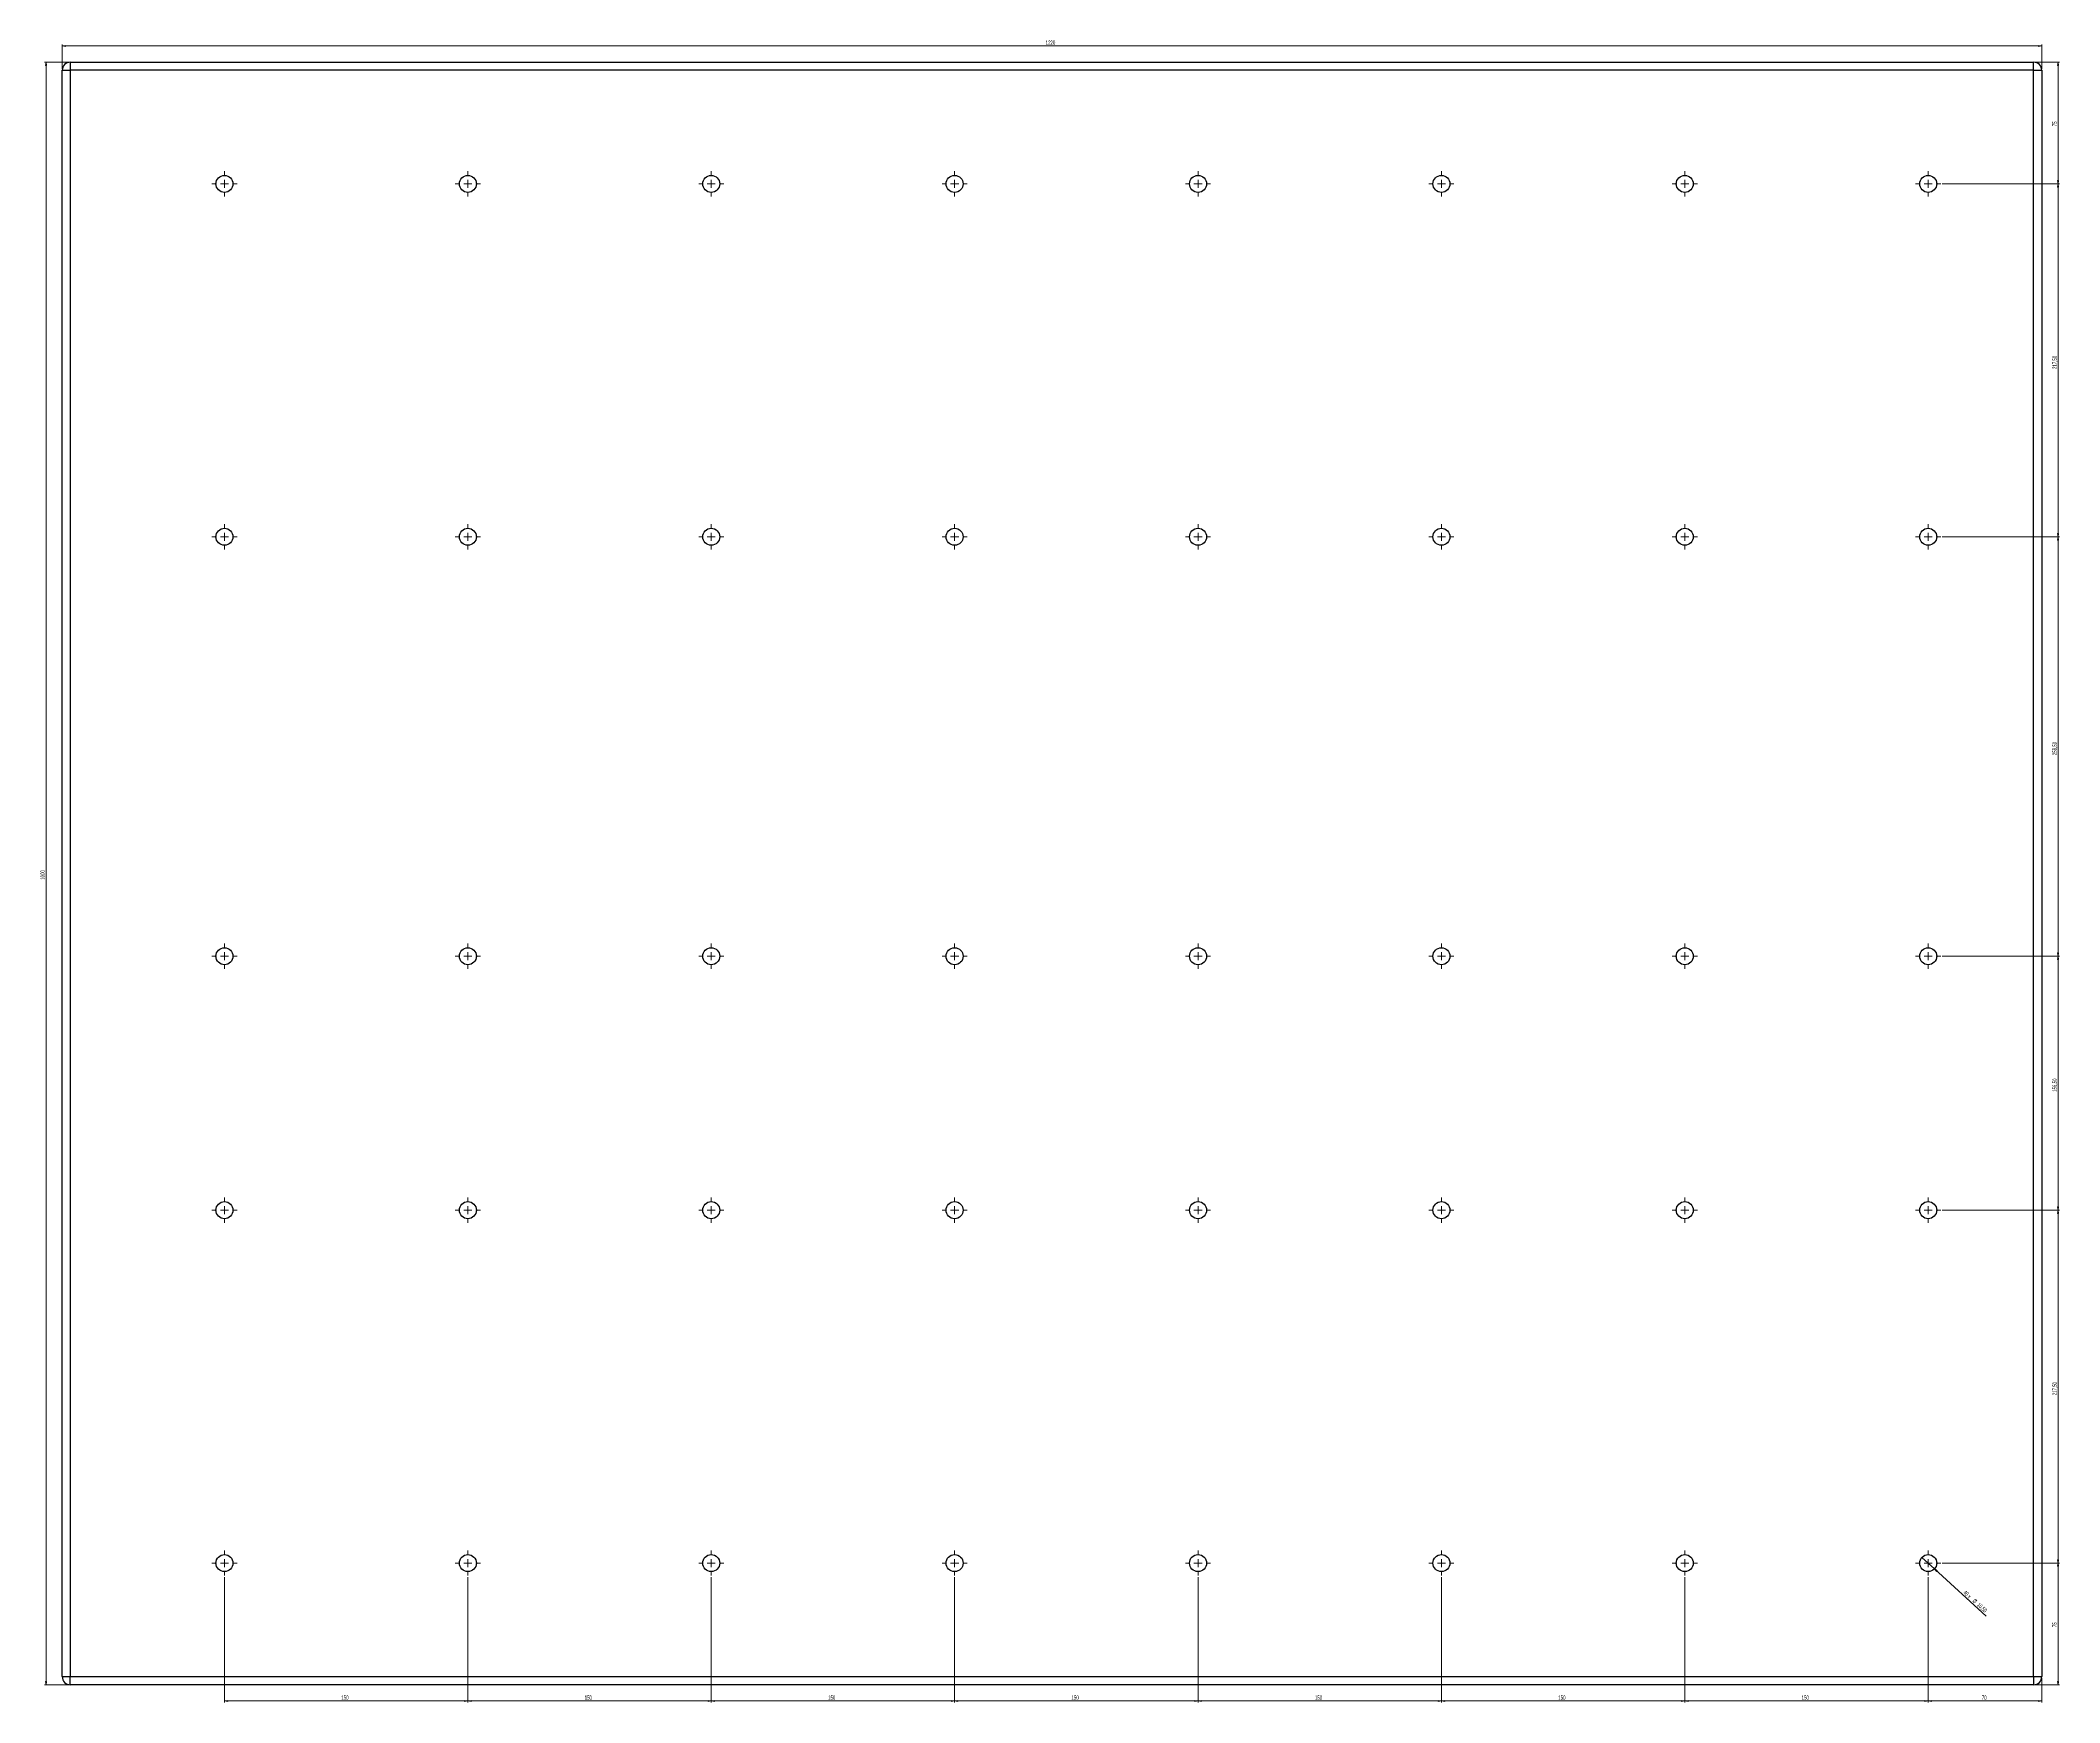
# Model space of a CAD drawing. Header units: millimetres. Extents: x -1507 to -262, y -402 to 623.
import ezdxf

# ---------------------------------------------------------------- set-up
doc = ezdxf.new("R2010")
doc.units = ezdxf.units.MM
doc.styles.add('SLDTEXTSTYLE0', font='TXT', dxfattribs={"width": 0.605})
doc.dimstyles.new('SLDDIMSTYLE0', dxfattribs={"dimtxt": 2.568319, "dimasz": 2, "dimexe": 0, "dimexo": 0.0625, "dimgap": 0.64208, "dimtad": 1, "dimrnd": 1e-09, "dimzin": 12, "dimdsep": 46, "dimtxsty": 'SLDTEXTSTYLE0', "dimblk1": 'CLOSED', "dimblk2": 'CLOSED', "dimsah": 1, "dimcen": 0.09, "dimadec": 0, "dimazin": 3, "dimtfac": 1, "dimtofl": 0, "dimtmove": 0, "dimatfit": 3, "dimldrblk": 'CLOSED', "dimfxl": 1, "dimfrac": 2, "dimtolj": 1, "dimtzin": 12, "dimarcsym": 0})
doc.dimstyles.new('SLDDIMSTYLE1', dxfattribs={"dimtxt": 2.568319, "dimasz": 2, "dimexe": 0, "dimexo": 0.0625, "dimgap": 0.64208, "dimtad": 1, "dimrnd": 1e-09, "dimzin": 12, "dimdsep": 46, "dimtxsty": 'SLDTEXTSTYLE0', "dimblk1": 'NONE', "dimblk2": 'CLOSED', "dimsah": 1, "dimcen": 0, "dimadec": 0, "dimazin": 3, "dimtfac": 1, "dimtmove": 0, "dimatfit": 3, "dimldrblk": 'NONE', "dimfxl": 1, "dimfrac": 2, "dimtolj": 1, "dimtzin": 12, "dimarcsym": 0})

# ---------------------------------------------------------------- blocks, each defined once
blk = doc.blocks.new('_Closed')
at = {"color": 0, "linetype": 'ByBlock', "lineweight": -2}
for p, q in [((-1, 0.166667), (0, 0)), ((-1, 0.166667), (-1, -0.166667)), ((0, 0), (-1, -0.166667)), ((0, 0), (-1, 0))]:
    blk.add_line(p, q, dxfattribs=at)
blk = doc.blocks.new('_D')
at = {"color": 7, "linetype": 'Continuous', "lineweight": 0}
for p, q in [((-334.4, -315.8), (-262.1, -315.8)), ((-263.1, -315.8), (-263.1, -390.8)), ((-277.1, -390.8), (-262.1, -390.8))]:
    blk.add_line(p, q, dxfattribs=at)
at = {"color": 7, "linetype": 'Continuous', "lineweight": 18, "xscale": 2, "yscale": 2}
for p, rotation in [((-263.1, -315.8, 25), 90), ((-263.1, -390.8, 25), 270)]:
    blk.add_blockref('_Closed', p, dxfattribs=dict(at, rotation=rotation))
at = {"color": 7, "linetype": 'Continuous', "lineweight": 18, "insert": (-266.5, -355.3), "char_height": 2.65, "attachment_point": 1, "rotation": 90, "style": 'SLDTEXTSTYLE0'}
blk.add_mtext('75', dxfattribs=at)
blk = doc.blocks.new('_D_1')
at = {"color": 7, "linetype": 'Continuous', "lineweight": 0}
for p, q in [((-334.4, -98.3), (-262.1, -98.3)), ((-263.1, -315.8), (-263.1, -98.3)), ((-334.4, -315.8), (-262.1, -315.8))]:
    blk.add_line(p, q, dxfattribs=at)
at = {"color": 7, "linetype": 'Continuous', "lineweight": 18, "xscale": 2, "yscale": 2}
for p, rotation in [((-263.1, -98.3, 25), 90), ((-263.1, -315.8, 25), 270)]:
    blk.add_blockref('_Closed', p, dxfattribs=dict(at, rotation=rotation))
at = {"color": 7, "linetype": 'Continuous', "lineweight": 18, "insert": (-266.5, -212.4), "char_height": 2.65, "attachment_point": 1, "rotation": 90, "style": 'SLDTEXTSTYLE0'}
blk.add_mtext('217,50', dxfattribs=at)
blk = doc.blocks.new('_D_2')
at = {"color": 7, "linetype": 'Continuous', "lineweight": 0}
for p, q in [((-334.4, 58.2), (-262.1, 58.2)), ((-263.1, -98.3), (-263.1, 58.2)), ((-334.4, -98.3), (-262.1, -98.3))]:
    blk.add_line(p, q, dxfattribs=at)
at = {"color": 7, "linetype": 'Continuous', "lineweight": 18, "xscale": 2, "yscale": 2}
for p, rotation in [((-263.1, 58.2, 25), 90), ((-263.1, -98.3, 25), 270)]:
    blk.add_blockref('_Closed', p, dxfattribs=dict(at, rotation=rotation))
at = {"color": 7, "linetype": 'Continuous', "lineweight": 18, "insert": (-266.5, -25.4), "char_height": 2.65, "attachment_point": 1, "rotation": 90, "style": 'SLDTEXTSTYLE0'}
blk.add_mtext('156,50', dxfattribs=at)
blk = doc.blocks.new('_D_3')
at = {"color": 7, "linetype": 'Continuous', "lineweight": 0}
for p, q in [((-334.4, 316.7), (-262.1, 316.7)), ((-263.1, 316.7), (-263.1, 58.2)), ((-334.4, 58.2), (-262.1, 58.2))]:
    blk.add_line(p, q, dxfattribs=at)
at = {"color": 7, "linetype": 'Continuous', "lineweight": 18, "xscale": 2, "yscale": 2}
for p, rotation in [((-263.1, 316.7, 25), 90), ((-263.1, 58.2, 25), 270)]:
    blk.add_blockref('_Closed', p, dxfattribs=dict(at, rotation=rotation))
at = {"color": 7, "linetype": 'Continuous', "lineweight": 18, "insert": (-266.5, 182.1), "char_height": 2.65, "attachment_point": 1, "rotation": 90, "style": 'SLDTEXTSTYLE0'}
blk.add_mtext('258,50', dxfattribs=at)
blk = doc.blocks.new('_D_4')
at = {"color": 7, "linetype": 'Continuous', "lineweight": 0}
for p, q in [((-334.4, 534.2), (-262.1, 534.2)), ((-263.1, 316.7), (-263.1, 534.2)), ((-334.4, 316.7), (-262.1, 316.7))]:
    blk.add_line(p, q, dxfattribs=at)
at = {"color": 7, "linetype": 'Continuous', "lineweight": 18, "xscale": 2, "yscale": 2}
for p, rotation in [((-263.1, 534.2, 25), 90), ((-263.1, 316.7, 25), 270)]:
    blk.add_blockref('_Closed', p, dxfattribs=dict(at, rotation=rotation))
at = {"color": 7, "linetype": 'Continuous', "lineweight": 18, "insert": (-266.5, 420.1), "char_height": 2.65, "attachment_point": 1, "rotation": 90, "style": 'SLDTEXTSTYLE0'}
blk.add_mtext('217,50', dxfattribs=at)
blk = doc.blocks.new('_D_5')
at = {"color": 7, "linetype": 'Continuous', "lineweight": 0}
for p, q in [((-277.1, 609.2), (-262.1, 609.2)), ((-263.1, 534.2), (-263.1, 609.2)), ((-334.4, 534.2), (-262.1, 534.2))]:
    blk.add_line(p, q, dxfattribs=at)
at = {"color": 7, "linetype": 'Continuous', "lineweight": 18, "xscale": 2, "yscale": 2}
for p, rotation in [((-263.1, 609.2, 25), 90), ((-263.1, 534.2, 25), 270)]:
    blk.add_blockref('_Closed', p, dxfattribs=dict(at, rotation=rotation))
at = {"color": 7, "linetype": 'Continuous', "lineweight": 18, "insert": (-266.5, 569.7), "char_height": 2.65, "attachment_point": 1, "rotation": 90, "style": 'SLDTEXTSTYLE0'}
blk.add_mtext('75', dxfattribs=at)
blk = doc.blocks.new('_D_6')
at = {"color": 7, "linetype": 'Continuous', "lineweight": 0}
for p, q in [((-343.1, -324.5), (-343.1, -401.8)), ((-273.1, -386.8), (-273.1, -401.8)), ((-273.1, -400.8), (-343.1, -400.8))]:
    blk.add_line(p, q, dxfattribs=at)
at = {"color": 7, "linetype": 'Continuous', "lineweight": 18, "xscale": 2, "yscale": 2, "rotation": 180}
blk.add_blockref('_Closed', (-343.1, -400.8, 25), dxfattribs=at)
at = {"color": 7, "linetype": 'Continuous', "lineweight": 18, "xscale": 2, "yscale": 2}
blk.add_blockref('_Closed', (-273.1, -400.8, 25), dxfattribs=at)
at = {"color": 7, "linetype": 'Continuous', "lineweight": 18, "insert": (-310.1, -397.4), "char_height": 2.65, "attachment_point": 1, "style": 'SLDTEXTSTYLE0'}
blk.add_mtext('70', dxfattribs=at)
blk = doc.blocks.new('_D_7')
at = {"color": 7, "linetype": 'Continuous', "lineweight": 0}
for p, q in [((-493.1, -324.5), (-493.1, -401.8)), ((-343.1, -324.5), (-343.1, -401.8)), ((-343.1, -400.8), (-493.1, -400.8))]:
    blk.add_line(p, q, dxfattribs=at)
at = {"color": 7, "linetype": 'Continuous', "lineweight": 18, "xscale": 2, "yscale": 2, "rotation": 180}
blk.add_blockref('_Closed', (-493.1, -400.8, 25), dxfattribs=at)
at = {"color": 7, "linetype": 'Continuous', "lineweight": 18, "xscale": 2, "yscale": 2}
blk.add_blockref('_Closed', (-343.1, -400.8, 25), dxfattribs=at)
at = {"color": 7, "linetype": 'Continuous', "lineweight": 18, "insert": (-421.1, -397.4), "char_height": 2.65, "attachment_point": 1, "style": 'SLDTEXTSTYLE0'}
blk.add_mtext('150', dxfattribs=at)
blk = doc.blocks.new('_D_8')
at = {"color": 7, "linetype": 'Continuous', "lineweight": 0}
for p, q in [((-643.1, -324.5), (-643.1, -401.8)), ((-493.1, -324.5), (-493.1, -401.8)), ((-493.1, -400.8), (-643.1, -400.8))]:
    blk.add_line(p, q, dxfattribs=at)
at = {"color": 7, "linetype": 'Continuous', "lineweight": 18, "xscale": 2, "yscale": 2, "rotation": 180}
blk.add_blockref('_Closed', (-643.1, -400.8, 25), dxfattribs=at)
at = {"color": 7, "linetype": 'Continuous', "lineweight": 18, "xscale": 2, "yscale": 2}
blk.add_blockref('_Closed', (-493.1, -400.8, 25), dxfattribs=at)
at = {"color": 7, "linetype": 'Continuous', "lineweight": 18, "insert": (-571.1, -397.4), "char_height": 2.65, "attachment_point": 1, "style": 'SLDTEXTSTYLE0'}
blk.add_mtext('150', dxfattribs=at)
blk = doc.blocks.new('_D_9')
at = {"color": 7, "linetype": 'Continuous', "lineweight": 0}
for p, q in [((-793.1, -324.5), (-793.1, -401.8)), ((-643.1, -324.5), (-643.1, -401.8)), ((-793.1, -400.8), (-643.1, -400.8))]:
    blk.add_line(p, q, dxfattribs=at)
at = {"color": 7, "linetype": 'Continuous', "lineweight": 18, "xscale": 2, "yscale": 2, "rotation": 180}
blk.add_blockref('_Closed', (-793.1, -400.8, 25), dxfattribs=at)
at = {"color": 7, "linetype": 'Continuous', "lineweight": 18, "xscale": 2, "yscale": 2}
blk.add_blockref('_Closed', (-643.1, -400.8, 25), dxfattribs=at)
at = {"color": 7, "linetype": 'Continuous', "lineweight": 18, "insert": (-721.1, -397.4), "char_height": 2.65, "attachment_point": 1, "style": 'SLDTEXTSTYLE0'}
blk.add_mtext('150', dxfattribs=at)
blk = doc.blocks.new('_D_10')
at = {"color": 7, "linetype": 'Continuous', "lineweight": 0}
for p, q in [((-943.1, -324.5), (-943.1, -401.8)), ((-793.1, -324.5), (-793.1, -401.8)), ((-943.1, -400.8), (-793.1, -400.8))]:
    blk.add_line(p, q, dxfattribs=at)
at = {"color": 7, "linetype": 'Continuous', "lineweight": 18, "xscale": 2, "yscale": 2, "rotation": 180}
blk.add_blockref('_Closed', (-943.1, -400.8, 25), dxfattribs=at)
at = {"color": 7, "linetype": 'Continuous', "lineweight": 18, "xscale": 2, "yscale": 2}
blk.add_blockref('_Closed', (-793.1, -400.8, 25), dxfattribs=at)
at = {"color": 7, "linetype": 'Continuous', "lineweight": 18, "insert": (-871.1, -397.4), "char_height": 2.65, "attachment_point": 1, "style": 'SLDTEXTSTYLE0'}
blk.add_mtext('150', dxfattribs=at)
blk = doc.blocks.new('_D_11')
at = {"color": 7, "linetype": 'Continuous', "lineweight": 0}
for p, q in [((-1093.1, -324.5), (-1093.1, -401.8)), ((-943.1, -324.5), (-943.1, -401.8)), ((-1093.1, -400.8), (-943.1, -400.8))]:
    blk.add_line(p, q, dxfattribs=at)
at = {"color": 7, "linetype": 'Continuous', "lineweight": 18, "xscale": 2, "yscale": 2, "rotation": 180}
blk.add_blockref('_Closed', (-1093.1, -400.8, 25), dxfattribs=at)
at = {"color": 7, "linetype": 'Continuous', "lineweight": 18, "xscale": 2, "yscale": 2}
blk.add_blockref('_Closed', (-943.1, -400.8, 25), dxfattribs=at)
at = {"color": 7, "linetype": 'Continuous', "lineweight": 18, "insert": (-1021.1, -397.4), "char_height": 2.65, "attachment_point": 1, "style": 'SLDTEXTSTYLE0'}
blk.add_mtext('150', dxfattribs=at)
blk = doc.blocks.new('_D_12')
at = {"color": 7, "linetype": 'Continuous', "lineweight": 0}
for p, q in [((-1243.1, -324.5), (-1243.1, -401.8)), ((-1093.1, -324.5), (-1093.1, -401.8)), ((-1093.1, -400.8), (-1243.1, -400.8))]:
    blk.add_line(p, q, dxfattribs=at)
at = {"color": 7, "linetype": 'Continuous', "lineweight": 18, "xscale": 2, "yscale": 2, "rotation": 180}
blk.add_blockref('_Closed', (-1243.1, -400.8, 25), dxfattribs=at)
at = {"color": 7, "linetype": 'Continuous', "lineweight": 18, "xscale": 2, "yscale": 2}
blk.add_blockref('_Closed', (-1093.1, -400.8, 25), dxfattribs=at)
at = {"color": 7, "linetype": 'Continuous', "lineweight": 18, "insert": (-1171.1, -397.4), "char_height": 2.65, "attachment_point": 1, "style": 'SLDTEXTSTYLE0'}
blk.add_mtext('150', dxfattribs=at)
blk = doc.blocks.new('_D_13')
at = {"color": 7, "linetype": 'Continuous', "lineweight": 0}
for p, q in [((-1393.1, -324.5), (-1393.1, -401.8)), ((-1243.1, -324.5), (-1243.1, -401.8)), ((-1393.1, -400.8), (-1243.1, -400.8))]:
    blk.add_line(p, q, dxfattribs=at)
at = {"color": 7, "linetype": 'Continuous', "lineweight": 18, "xscale": 2, "yscale": 2, "rotation": 180}
blk.add_blockref('_Closed', (-1393.1, -400.8, 25), dxfattribs=at)
at = {"color": 7, "linetype": 'Continuous', "lineweight": 18, "xscale": 2, "yscale": 2}
blk.add_blockref('_Closed', (-1243.1, -400.8, 25), dxfattribs=at)
at = {"color": 7, "linetype": 'Continuous', "lineweight": 18, "insert": (-1321.1, -397.4), "char_height": 2.65, "attachment_point": 1, "style": 'SLDTEXTSTYLE0'}
blk.add_mtext('150', dxfattribs=at)
blk = doc.blocks.new('_D_14')
at = {"color": 7, "linetype": 'Continuous', "lineweight": 0}
for p, q in [((-1489.1, 609.2), (-1504.1, 609.2)), ((-1503.1, 609.2), (-1503.1, -390.8)), ((-1489.1, -390.8), (-1504.1, -390.8))]:
    blk.add_line(p, q, dxfattribs=at)
at = {"color": 7, "linetype": 'Continuous', "lineweight": 18, "xscale": 2, "yscale": 2}
for p, rotation in [((-1503.1, 609.2, 25), 90), ((-1503.1, -390.8, 25), 270)]:
    blk.add_blockref('_Closed', p, dxfattribs=dict(at, rotation=rotation))
at = {"color": 7, "linetype": 'Continuous', "lineweight": 18, "insert": (-1506.5, 105.3), "char_height": 2.65, "attachment_point": 1, "rotation": 90, "style": 'SLDTEXTSTYLE0'}
blk.add_mtext('1000', dxfattribs=at)
blk = doc.blocks.new('_D_15')
at = {"color": 7, "linetype": 'Continuous', "lineweight": 0}
for p, q in [((-1493.1, 605.2), (-1493.1, 620.2)), ((-1493.1, 619.2), (-273.1, 619.2)), ((-273.1, 605.2), (-273.1, 620.2))]:
    blk.add_line(p, q, dxfattribs=at)
at = {"color": 7, "linetype": 'Continuous', "lineweight": 18, "xscale": 2, "yscale": 2, "rotation": 180}
blk.add_blockref('_Closed', (-1493.1, 619.2, 25), dxfattribs=at)
at = {"color": 7, "linetype": 'Continuous', "lineweight": 18, "xscale": 2, "yscale": 2}
blk.add_blockref('_Closed', (-273.1, 619.2, 25), dxfattribs=at)
at = {"color": 7, "linetype": 'Continuous', "lineweight": 18, "insert": (-887, 622.6), "char_height": 2.65, "attachment_point": 1, "style": 'SLDTEXTSTYLE0'}
blk.add_mtext('1220', dxfattribs=at)
blk = doc.blocks.new('_D_16')
at = {"color": 7, "linetype": 'Continuous', "lineweight": 0}
for q in [(-347, -312.3), (-307.3, -348.5)]:
    blk.add_line((-339.2, -319.3), q, dxfattribs=at)
at = {"color": 7, "linetype": 'Continuous', "lineweight": 18, "xscale": 2, "yscale": 2, "rotation": 137.56519227}
blk.add_blockref('_Closed', (-339.2, -319.3, 25), dxfattribs=at)
at = {"color": 7, "linetype": 'Continuous', "lineweight": 18, "char_height": 2.65, "attachment_point": 1, "rotation": 317.5652, "style": 'SLDTEXTSTYLE0'}
for s, insert in [('40 x', (-320, -332.4)), ('%%c', (-314.3, -337.5)), ('10,50', (-311.5, -340))]:
    blk.add_mtext(s, dxfattribs=dict(at, insert=insert))
blk = doc.blocks.new('_None')
blk = doc.blocks.new('SW_CENTERMARKSYMBOL_0')
at = {"color": 0, "linetype": 'Continuous', "lineweight": 18}
for p, q in [((-5, 0), (-7.75, 0)), ((0, 0), (-2.5, 0)), ((0, 5), (0, 7.75)), ((0, 0), (0, 2.5)), ((0, 0), (0, -2.5)), ((0, 0), (2.5, 0)), ((5, 0), (7.75, 0)), ((0, -5), (0, -7.75))]:
    blk.add_line(p, q, dxfattribs=at)
blk = doc.blocks.new('SW_CENTERMARKSYMBOL_1')
at = {"color": 0, "linetype": 'Continuous', "lineweight": 18}
for p, q in [((-5, 0), (-7.75, 0)), ((0, 0), (-2.5, 0)), ((0, 5), (0, 7.75)), ((0, 0), (0, 2.5)), ((0, 0), (0, -2.5)), ((0, 0), (2.5, 0)), ((5, 0), (7.75, 0)), ((0, -5), (0, -7.75))]:
    blk.add_line(p, q, dxfattribs=at)
blk = doc.blocks.new('SW_CENTERMARKSYMBOL_2')
at = {"color": 0, "linetype": 'Continuous', "lineweight": 18}
for p, q in [((-5, 0), (-7.75, 0)), ((0, 0), (-2.5, 0)), ((0, 5), (0, 7.75)), ((0, 0), (0, 2.5)), ((0, 0), (0, -2.5)), ((0, 0), (2.5, 0)), ((5, 0), (7.75, 0)), ((0, -5), (0, -7.75))]:
    blk.add_line(p, q, dxfattribs=at)
blk = doc.blocks.new('SW_CENTERMARKSYMBOL_3')
at = {"color": 0, "linetype": 'Continuous', "lineweight": 18}
for p, q in [((-5, 0), (-7.75, 0)), ((0, 0), (-2.5, 0)), ((0, 5), (0, 7.75)), ((0, 0), (0, 2.5)), ((0, 0), (0, -2.5)), ((0, 0), (2.5, 0)), ((5, 0), (7.75, 0)), ((0, -5), (0, -7.75))]:
    blk.add_line(p, q, dxfattribs=at)
blk = doc.blocks.new('SW_CENTERMARKSYMBOL_4')
at = {"color": 0, "linetype": 'Continuous', "lineweight": 18}
for p, q in [((-5, 0), (-7.75, 0)), ((0, 0), (-2.5, 0)), ((0, 5), (0, 7.75)), ((0, 0), (0, 2.5)), ((0, 0), (0, -2.5)), ((0, 0), (2.5, 0)), ((5, 0), (7.75, 0)), ((0, -5), (0, -7.75))]:
    blk.add_line(p, q, dxfattribs=at)
blk = doc.blocks.new('SW_CENTERMARKSYMBOL_5')
at = {"color": 0, "linetype": 'Continuous', "lineweight": 18}
for p, q in [((-5, 0), (-7.75, 0)), ((0, 0), (-2.5, 0)), ((0, 5), (0, 7.75)), ((0, 0), (0, 2.5)), ((0, 0), (0, -2.5)), ((0, 0), (2.5, 0)), ((5, 0), (7.75, 0)), ((0, -5), (0, -7.75))]:
    blk.add_line(p, q, dxfattribs=at)
blk = doc.blocks.new('SW_CENTERMARKSYMBOL_6')
at = {"color": 0, "linetype": 'Continuous', "lineweight": 18}
for p, q in [((-5, 0), (-7.75, 0)), ((0, 0), (-2.5, 0)), ((0, 5), (0, 7.75)), ((0, 0), (0, 2.5)), ((0, 0), (0, -2.5)), ((0, 0), (2.5, 0)), ((5, 0), (7.75, 0)), ((0, -5), (0, -7.75))]:
    blk.add_line(p, q, dxfattribs=at)
blk = doc.blocks.new('SW_CENTERMARKSYMBOL_7')
at = {"color": 0, "linetype": 'Continuous', "lineweight": 18}
for p, q in [((-5, 0), (-7.75, 0)), ((0, 0), (-2.5, 0)), ((0, 5), (0, 7.75)), ((0, 0), (0, 2.5)), ((0, 0), (0, -2.5)), ((0, 0), (2.5, 0)), ((5, 0), (7.75, 0)), ((0, -5), (0, -7.75))]:
    blk.add_line(p, q, dxfattribs=at)
blk = doc.blocks.new('SW_CENTERMARKSYMBOL_8')
at = {"color": 0, "linetype": 'Continuous', "lineweight": 18}
for p, q in [((-5, 0), (-7.75, 0)), ((0, 0), (-2.5, 0)), ((0, 5), (0, 7.75)), ((0, 0), (0, 2.5)), ((0, 0), (0, -2.5)), ((0, 0), (2.5, 0)), ((5, 0), (7.75, 0)), ((0, -5), (0, -7.75))]:
    blk.add_line(p, q, dxfattribs=at)
blk = doc.blocks.new('SW_CENTERMARKSYMBOL_9')
at = {"color": 0, "linetype": 'Continuous', "lineweight": 18}
for p, q in [((-5, 0), (-7.75, 0)), ((0, 0), (-2.5, 0)), ((0, 5), (0, 7.75)), ((0, 0), (0, 2.5)), ((0, 0), (0, -2.5)), ((0, 0), (2.5, 0)), ((5, 0), (7.75, 0)), ((0, -5), (0, -7.75))]:
    blk.add_line(p, q, dxfattribs=at)
blk = doc.blocks.new('SW_CENTERMARKSYMBOL_10')
at = {"color": 0, "linetype": 'Continuous', "lineweight": 18}
for p, q in [((-5, 0), (-7.75, 0)), ((0, 0), (-2.5, 0)), ((0, 5), (0, 7.75)), ((0, 0), (0, 2.5)), ((0, 0), (0, -2.5)), ((0, 0), (2.5, 0)), ((5, 0), (7.75, 0)), ((0, -5), (0, -7.75))]:
    blk.add_line(p, q, dxfattribs=at)
blk = doc.blocks.new('SW_CENTERMARKSYMBOL_11')
at = {"color": 0, "linetype": 'Continuous', "lineweight": 18}
for p, q in [((-5, 0), (-7.75, 0)), ((0, 0), (-2.5, 0)), ((0, 5), (0, 7.75)), ((0, 0), (0, 2.5)), ((0, 0), (0, -2.5)), ((0, 0), (2.5, 0)), ((5, 0), (7.75, 0)), ((0, -5), (0, -7.75))]:
    blk.add_line(p, q, dxfattribs=at)
blk = doc.blocks.new('SW_CENTERMARKSYMBOL_12')
at = {"color": 0, "linetype": 'Continuous', "lineweight": 18}
for p, q in [((-5, 0), (-7.75, 0)), ((0, 0), (-2.5, 0)), ((0, 5), (0, 7.75)), ((0, 0), (0, 2.5)), ((0, 0), (0, -2.5)), ((0, 0), (2.5, 0)), ((5, 0), (7.75, 0)), ((0, -5), (0, -7.75))]:
    blk.add_line(p, q, dxfattribs=at)
blk = doc.blocks.new('SW_CENTERMARKSYMBOL_13')
at = {"color": 0, "linetype": 'Continuous', "lineweight": 18}
for p, q in [((-5, 0), (-7.75, 0)), ((0, 0), (-2.5, 0)), ((0, 5), (0, 7.75)), ((0, 0), (0, 2.5)), ((0, 0), (0, -2.5)), ((0, 0), (2.5, 0)), ((5, 0), (7.75, 0)), ((0, -5), (0, -7.75))]:
    blk.add_line(p, q, dxfattribs=at)
blk = doc.blocks.new('SW_CENTERMARKSYMBOL_14')
at = {"color": 0, "linetype": 'Continuous', "lineweight": 18}
for p, q in [((-5, 0), (-7.75, 0)), ((0, 0), (-2.5, 0)), ((0, 5), (0, 7.75)), ((0, 0), (0, 2.5)), ((0, 0), (0, -2.5)), ((0, 0), (2.5, 0)), ((5, 0), (7.75, 0)), ((0, -5), (0, -7.75))]:
    blk.add_line(p, q, dxfattribs=at)
blk = doc.blocks.new('SW_CENTERMARKSYMBOL_15')
at = {"color": 0, "linetype": 'Continuous', "lineweight": 18}
for p, q in [((-5, 0), (-7.75, 0)), ((0, 0), (-2.5, 0)), ((0, 5), (0, 7.75)), ((0, 0), (0, 2.5)), ((0, 0), (0, -2.5)), ((0, 0), (2.5, 0)), ((5, 0), (7.75, 0)), ((0, -5), (0, -7.75))]:
    blk.add_line(p, q, dxfattribs=at)
blk = doc.blocks.new('SW_CENTERMARKSYMBOL_16')
at = {"color": 0, "linetype": 'Continuous', "lineweight": 18}
for p, q in [((-5, 0), (-7.75, 0)), ((0, 0), (-2.5, 0)), ((0, 5), (0, 7.75)), ((0, 0), (0, 2.5)), ((0, 0), (0, -2.5)), ((0, 0), (2.5, 0)), ((5, 0), (7.75, 0)), ((0, -5), (0, -7.75))]:
    blk.add_line(p, q, dxfattribs=at)
blk = doc.blocks.new('SW_CENTERMARKSYMBOL_17')
at = {"color": 0, "linetype": 'Continuous', "lineweight": 18}
for p, q in [((-5, 0), (-7.75, 0)), ((0, 0), (-2.5, 0)), ((0, 5), (0, 7.75)), ((0, 0), (0, 2.5)), ((0, 0), (0, -2.5)), ((0, 0), (2.5, 0)), ((5, 0), (7.75, 0)), ((0, -5), (0, -7.75))]:
    blk.add_line(p, q, dxfattribs=at)
blk = doc.blocks.new('SW_CENTERMARKSYMBOL_18')
at = {"color": 0, "linetype": 'Continuous', "lineweight": 18}
for p, q in [((-5, 0), (-7.75, 0)), ((0, 0), (-2.5, 0)), ((0, 5), (0, 7.75)), ((0, 0), (0, 2.5)), ((0, 0), (0, -2.5)), ((0, 0), (2.5, 0)), ((5, 0), (7.75, 0)), ((0, -5), (0, -7.75))]:
    blk.add_line(p, q, dxfattribs=at)
blk = doc.blocks.new('SW_CENTERMARKSYMBOL_19')
at = {"color": 0, "linetype": 'Continuous', "lineweight": 18}
for p, q in [((-5, 0), (-7.75, 0)), ((0, 0), (-2.5, 0)), ((0, 5), (0, 7.75)), ((0, 0), (0, 2.5)), ((0, 0), (0, -2.5)), ((0, 0), (2.5, 0)), ((5, 0), (7.75, 0)), ((0, -5), (0, -7.75))]:
    blk.add_line(p, q, dxfattribs=at)
blk = doc.blocks.new('SW_CENTERMARKSYMBOL_20')
at = {"color": 0, "linetype": 'Continuous', "lineweight": 18}
for p, q in [((-5, 0), (-7.75, 0)), ((0, 0), (-2.5, 0)), ((0, 5), (0, 7.75)), ((0, 0), (0, 2.5)), ((0, 0), (0, -2.5)), ((0, 0), (2.5, 0)), ((5, 0), (7.75, 0)), ((0, -5), (0, -7.75))]:
    blk.add_line(p, q, dxfattribs=at)
blk = doc.blocks.new('SW_CENTERMARKSYMBOL_21')
at = {"color": 0, "linetype": 'Continuous', "lineweight": 18}
for p, q in [((-5, 0), (-7.75, 0)), ((0, 0), (-2.5, 0)), ((0, 5), (0, 7.75)), ((0, 0), (0, 2.5)), ((0, 0), (0, -2.5)), ((0, 0), (2.5, 0)), ((5, 0), (7.75, 0)), ((0, -5), (0, -7.75))]:
    blk.add_line(p, q, dxfattribs=at)
blk = doc.blocks.new('SW_CENTERMARKSYMBOL_22')
at = {"color": 0, "linetype": 'Continuous', "lineweight": 18}
for p, q in [((-5, 0), (-7.75, 0)), ((0, 0), (-2.5, 0)), ((0, 5), (0, 7.75)), ((0, 0), (0, 2.5)), ((0, 0), (0, -2.5)), ((0, 0), (2.5, 0)), ((5, 0), (7.75, 0)), ((0, -5), (0, -7.75))]:
    blk.add_line(p, q, dxfattribs=at)
blk = doc.blocks.new('SW_CENTERMARKSYMBOL_23')
at = {"color": 0, "linetype": 'Continuous', "lineweight": 18}
for p, q in [((-5, 0), (-7.75, 0)), ((0, 0), (-2.5, 0)), ((0, 5), (0, 7.75)), ((0, 0), (0, 2.5)), ((0, 0), (0, -2.5)), ((0, 0), (2.5, 0)), ((5, 0), (7.75, 0)), ((0, -5), (0, -7.75))]:
    blk.add_line(p, q, dxfattribs=at)
blk = doc.blocks.new('SW_CENTERMARKSYMBOL_24')
at = {"color": 0, "linetype": 'Continuous', "lineweight": 18}
for p, q in [((-5, 0), (-7.75, 0)), ((0, 0), (-2.5, 0)), ((0, 5), (0, 7.75)), ((0, 0), (0, 2.5)), ((0, 0), (0, -2.5)), ((0, 0), (2.5, 0)), ((5, 0), (7.75, 0)), ((0, -5), (0, -7.75))]:
    blk.add_line(p, q, dxfattribs=at)
blk = doc.blocks.new('SW_CENTERMARKSYMBOL_25')
at = {"color": 0, "linetype": 'Continuous', "lineweight": 18}
for p, q in [((-5, 0), (-7.75, 0)), ((0, 0), (-2.5, 0)), ((0, 5), (0, 7.75)), ((0, 0), (0, 2.5)), ((0, 0), (0, -2.5)), ((0, 0), (2.5, 0)), ((5, 0), (7.75, 0)), ((0, -5), (0, -7.75))]:
    blk.add_line(p, q, dxfattribs=at)
blk = doc.blocks.new('SW_CENTERMARKSYMBOL_26')
at = {"color": 0, "linetype": 'Continuous', "lineweight": 18}
for p, q in [((-5, 0), (-7.75, 0)), ((0, 0), (-2.5, 0)), ((0, 5), (0, 7.75)), ((0, 0), (0, 2.5)), ((0, 0), (0, -2.5)), ((0, 0), (2.5, 0)), ((5, 0), (7.75, 0)), ((0, -5), (0, -7.75))]:
    blk.add_line(p, q, dxfattribs=at)
blk = doc.blocks.new('SW_CENTERMARKSYMBOL_27')
at = {"color": 0, "linetype": 'Continuous', "lineweight": 18}
for p, q in [((-5, 0), (-7.75, 0)), ((0, 0), (-2.5, 0)), ((0, 5), (0, 7.75)), ((0, 0), (0, 2.5)), ((0, 0), (0, -2.5)), ((0, 0), (2.5, 0)), ((5, 0), (7.75, 0)), ((0, -5), (0, -7.75))]:
    blk.add_line(p, q, dxfattribs=at)
blk = doc.blocks.new('SW_CENTERMARKSYMBOL_28')
at = {"color": 0, "linetype": 'Continuous', "lineweight": 18}
for p, q in [((-5, 0), (-7.75, 0)), ((0, 0), (-2.5, 0)), ((0, 5), (0, 7.75)), ((0, 0), (0, 2.5)), ((0, 0), (0, -2.5)), ((0, 0), (2.5, 0)), ((5, 0), (7.75, 0)), ((0, -5), (0, -7.75))]:
    blk.add_line(p, q, dxfattribs=at)
blk = doc.blocks.new('SW_CENTERMARKSYMBOL_29')
at = {"color": 0, "linetype": 'Continuous', "lineweight": 18}
for p, q in [((-5, 0), (-7.75, 0)), ((0, 0), (-2.5, 0)), ((0, 5), (0, 7.75)), ((0, 0), (0, 2.5)), ((0, 0), (0, -2.5)), ((0, 0), (2.5, 0)), ((5, 0), (7.75, 0)), ((0, -5), (0, -7.75))]:
    blk.add_line(p, q, dxfattribs=at)
blk = doc.blocks.new('SW_CENTERMARKSYMBOL_30')
at = {"color": 0, "linetype": 'Continuous', "lineweight": 18}
for p, q in [((-5, 0), (-7.75, 0)), ((0, 0), (-2.5, 0)), ((0, 5), (0, 7.75)), ((0, 0), (0, 2.5)), ((0, 0), (0, -2.5)), ((0, 0), (2.5, 0)), ((5, 0), (7.75, 0)), ((0, -5), (0, -7.75))]:
    blk.add_line(p, q, dxfattribs=at)
blk = doc.blocks.new('SW_CENTERMARKSYMBOL_31')
at = {"color": 0, "linetype": 'Continuous', "lineweight": 18}
for p, q in [((-5, 0), (-7.75, 0)), ((0, 0), (-2.5, 0)), ((0, 5), (0, 7.75)), ((0, 0), (0, 2.5)), ((0, 0), (0, -2.5)), ((0, 0), (2.5, 0)), ((5, 0), (7.75, 0)), ((0, -5), (0, -7.75))]:
    blk.add_line(p, q, dxfattribs=at)
blk = doc.blocks.new('SW_CENTERMARKSYMBOL_32')
at = {"color": 0, "linetype": 'Continuous', "lineweight": 18}
for p, q in [((-5, 0), (-7.75, 0)), ((0, 0), (-2.5, 0)), ((0, 5), (0, 7.75)), ((0, 0), (0, 2.5)), ((0, 0), (0, -2.5)), ((0, 0), (2.5, 0)), ((5, 0), (7.75, 0)), ((0, -5), (0, -7.75))]:
    blk.add_line(p, q, dxfattribs=at)
blk = doc.blocks.new('SW_CENTERMARKSYMBOL_33')
at = {"color": 0, "linetype": 'Continuous', "lineweight": 18}
for p, q in [((-5, 0), (-7.75, 0)), ((0, 0), (-2.5, 0)), ((0, 5), (0, 7.75)), ((0, 0), (0, 2.5)), ((0, 0), (0, -2.5)), ((0, 0), (2.5, 0)), ((5, 0), (7.75, 0)), ((0, -5), (0, -7.75))]:
    blk.add_line(p, q, dxfattribs=at)
blk = doc.blocks.new('SW_CENTERMARKSYMBOL_34')
at = {"color": 0, "linetype": 'Continuous', "lineweight": 18}
for p, q in [((-5, 0), (-7.75, 0)), ((0, 0), (-2.5, 0)), ((0, 5), (0, 7.75)), ((0, 0), (0, 2.5)), ((0, 0), (0, -2.5)), ((0, 0), (2.5, 0)), ((5, 0), (7.75, 0)), ((0, -5), (0, -7.75))]:
    blk.add_line(p, q, dxfattribs=at)
blk = doc.blocks.new('SW_CENTERMARKSYMBOL_35')
at = {"color": 0, "linetype": 'Continuous', "lineweight": 18}
for p, q in [((-5, 0), (-7.75, 0)), ((0, 0), (-2.5, 0)), ((0, 5), (0, 7.75)), ((0, 0), (0, 2.5)), ((0, 0), (0, -2.5)), ((0, 0), (2.5, 0)), ((5, 0), (7.75, 0)), ((0, -5), (0, -7.75))]:
    blk.add_line(p, q, dxfattribs=at)
blk = doc.blocks.new('SW_CENTERMARKSYMBOL_36')
at = {"color": 0, "linetype": 'Continuous', "lineweight": 18}
for p, q in [((-5, 0), (-7.75, 0)), ((0, 0), (-2.5, 0)), ((0, 5), (0, 7.75)), ((0, 0), (0, 2.5)), ((0, 0), (0, -2.5)), ((0, 0), (2.5, 0)), ((5, 0), (7.75, 0)), ((0, -5), (0, -7.75))]:
    blk.add_line(p, q, dxfattribs=at)
blk = doc.blocks.new('SW_CENTERMARKSYMBOL_37')
at = {"color": 0, "linetype": 'Continuous', "lineweight": 18}
for p, q in [((-5, 0), (-7.75, 0)), ((0, 0), (-2.5, 0)), ((0, 5), (0, 7.75)), ((0, 0), (0, 2.5)), ((0, 0), (0, -2.5)), ((0, 0), (2.5, 0)), ((5, 0), (7.75, 0)), ((0, -5), (0, -7.75))]:
    blk.add_line(p, q, dxfattribs=at)
blk = doc.blocks.new('SW_CENTERMARKSYMBOL_38')
at = {"color": 0, "linetype": 'Continuous', "lineweight": 18}
for p, q in [((-5, 0), (-7.75, 0)), ((0, 0), (-2.5, 0)), ((0, 5), (0, 7.75)), ((0, 0), (0, 2.5)), ((0, 0), (0, -2.5)), ((0, 0), (2.5, 0)), ((5, 0), (7.75, 0)), ((0, -5), (0, -7.75))]:
    blk.add_line(p, q, dxfattribs=at)
blk = doc.blocks.new('SW_CENTERMARKSYMBOL_39')
at = {"color": 0, "linetype": 'Continuous', "lineweight": 18}
for p, q in [((-5, 0), (-7.75, 0)), ((0, 0), (-2.5, 0)), ((0, 5), (0, 7.75)), ((0, 0), (0, 2.5)), ((0, 0), (0, -2.5)), ((0, 0), (2.5, 0)), ((5, 0), (7.75, 0)), ((0, -5), (0, -7.75))]:
    blk.add_line(p, q, dxfattribs=at)

msp = doc.modelspace()

# ---------------------------------------------------------------- linework, layer by layer
at = {"color": 7, "linetype": 'Continuous', "lineweight": 25}
for p, q in [((-1493.111, -385.799), (-1493.111, 604.201)), ((-1493.111, 604.201), (-1488.111, 604.201)), ((-1488.111, 609.201), (-1488.111, 604.201)), ((-1488.111, 609.201), (-278.111, 609.201)), ((-1488.111, 604.201), (-1488.111, -385.799)), ((-278.111, 604.201), (-1488.111, 604.201)), ((-278.111, 604.201), (-278.111, 609.201)), ((-278.111, -385.799), (-278.111, 604.201)), ((-278.111, 604.201), (-273.111, 604.201)), ((-273.111, 604.201), (-273.111, -385.799)), ((-1493.111, -385.799), (-1488.111, -385.799)), ((-1488.111, -390.799), (-1488.111, -385.799)), ((-1488.111, -385.799), (-278.111, -385.799)), ((-278.111, -390.799), (-1488.111, -390.799)), ((-278.111, -385.799), (-273.111, -385.799)), ((-278.111, -385.799), (-278.111, -390.799))]:
    msp.add_line(p, q, dxfattribs=at)
for centre in [(-1393.111, 534.201), (-1243.111, 534.201), (-1093.111, 534.201), (-943.111, 534.201), (-793.111, 534.201), (-643.111, 534.201), (-493.111, 534.201), (-343.111, 534.201), (-1393.111, 316.701), (-1243.111, 316.701), (-1093.111, 316.701), (-943.111, 316.701), (-793.111, 316.701), (-643.111, 316.701), (-493.111, 316.701), (-343.111, 316.701), (-1393.111, 58.201), (-1243.111, 58.201), (-1093.111, 58.201), (-943.111, 58.201), (-793.111, 58.201), (-643.111, 58.201), (-493.111, 58.201), (-343.111, 58.201), (-1393.111, -98.299), (-1243.111, -98.299), (-1093.111, -98.299), (-943.111, -98.299), (-793.111, -98.299), (-643.111, -98.299), (-493.111, -98.299), (-343.111, -98.299), (-1393.111, -315.799), (-1243.111, -315.799), (-1093.111, -315.799), (-943.111, -315.799), (-793.111, -315.799), (-643.111, -315.799), (-493.111, -315.799), (-343.111, -315.799)]:
    msp.add_circle(centre, 5.25, dxfattribs=at)
for centre, start, end in [((-1488.111, 604.201), 90, 180), ((-278.111, 604.201), 0, 90), ((-1488.111, -385.799), 180, 270), ((-278.111, -385.799), 270, 0)]:
    msp.add_arc(centre, 5, start, end, dxfattribs=at)

# ---------------------------------------------------------------- block references
at = {"color": 7, "linetype": 'Continuous', "lineweight": 18}
for name, p in [('SW_CENTERMARKSYMBOL_7', (-1393.111, 534.201)), ('SW_CENTERMARKSYMBOL_6', (-1243.111, 534.201)), ('SW_CENTERMARKSYMBOL_5', (-1093.111, 534.201)), ('SW_CENTERMARKSYMBOL_4', (-943.111, 534.201)), ('SW_CENTERMARKSYMBOL_3', (-793.111, 534.201)), ('SW_CENTERMARKSYMBOL_2', (-643.111, 534.201)), ('SW_CENTERMARKSYMBOL_1', (-493.111, 534.201)), ('SW_CENTERMARKSYMBOL_0', (-343.111, 534.201)), ('SW_CENTERMARKSYMBOL_8', (-1393.111, 316.701)), ('SW_CENTERMARKSYMBOL_9', (-1243.111, 316.701)), ('SW_CENTERMARKSYMBOL_10', (-1093.111, 316.701)), ('SW_CENTERMARKSYMBOL_11', (-943.111, 316.701)), ('SW_CENTERMARKSYMBOL_12', (-793.111, 316.701)), ('SW_CENTERMARKSYMBOL_13', (-643.111, 316.701)), ('SW_CENTERMARKSYMBOL_14', (-493.111, 316.701)), ('SW_CENTERMARKSYMBOL_15', (-343.111, 316.701)), ('SW_CENTERMARKSYMBOL_23', (-1393.111, 58.201)), ('SW_CENTERMARKSYMBOL_22', (-1243.111, 58.201)), ('SW_CENTERMARKSYMBOL_21', (-1093.111, 58.201)), ('SW_CENTERMARKSYMBOL_20', (-943.111, 58.201)), ('SW_CENTERMARKSYMBOL_19', (-793.111, 58.201)), ('SW_CENTERMARKSYMBOL_18', (-643.111, 58.201)), ('SW_CENTERMARKSYMBOL_17', (-493.111, 58.201)), ('SW_CENTERMARKSYMBOL_16', (-343.111, 58.201)), ('SW_CENTERMARKSYMBOL_24', (-1393.111, -98.299)), ('SW_CENTERMARKSYMBOL_25', (-1243.111, -98.299)), ('SW_CENTERMARKSYMBOL_26', (-1093.111, -98.299)), ('SW_CENTERMARKSYMBOL_27', (-943.111, -98.299)), ('SW_CENTERMARKSYMBOL_28', (-793.111, -98.299)), ('SW_CENTERMARKSYMBOL_29', (-643.111, -98.299)), ('SW_CENTERMARKSYMBOL_30', (-493.111, -98.299)), ('SW_CENTERMARKSYMBOL_31', (-343.111, -98.299)), ('SW_CENTERMARKSYMBOL_39', (-1393.111, -315.799)), ('SW_CENTERMARKSYMBOL_38', (-1243.111, -315.799)), ('SW_CENTERMARKSYMBOL_37', (-1093.111, -315.799)), ('SW_CENTERMARKSYMBOL_36', (-943.111, -315.799)), ('SW_CENTERMARKSYMBOL_35', (-793.111, -315.799)), ('SW_CENTERMARKSYMBOL_34', (-643.111, -315.799)), ('SW_CENTERMARKSYMBOL_33', (-493.111, -315.799)), ('SW_CENTERMARKSYMBOL_32', (-343.111, -315.799))]:
    msp.add_blockref(name, p, dxfattribs=at)

# ---------------------------------------------------------------- dimensions: what is measured, and where the dimension line sits
for base, p1, p2, picture, middle in [((-273.111, 619.201), (-1493.111, 604.201), (-273.111, 604.201), '_D_15', (-883.111, 619.201)), ((-1243.111, -400.799), (-1393.111, -323.549), (-1243.111, -323.549), '_D_13', (-1318.111, -400.799)), ((-1243.111, -400.799), (-1093.111, -323.549), (-1243.111, -323.549), '_D_12', (-1168.111, -400.799)), ((-943.111, -400.799), (-1093.111, -323.549), (-943.111, -323.549), '_D_11', (-1018.111, -400.799)), ((-793.111, -400.799), (-943.111, -323.549), (-793.111, -323.549), '_D_10', (-868.111, -400.799)), ((-643.111, -400.799), (-793.111, -323.549), (-643.111, -323.549), '_D_9', (-718.111, -400.799)), ((-643.111, -400.799), (-493.111, -323.549), (-643.111, -323.549), '_D_8', (-568.111, -400.799)), ((-493.111, -400.799), (-343.111, -323.549), (-493.111, -323.549), '_D_7', (-418.111, -400.799)), ((-343.111, -400.799), (-273.111, -385.799), (-343.111, -323.549), '_D_6', (-308.111, -400.799))]:
    dim = msp.add_linear_dim(base=base, p1=p1, p2=p2, dimstyle='SLDDIMSTYLE0', dxfattribs=at)
    dim.commit()
    dim.dimension.update_dxf_attribs({"geometry": picture, "text_midpoint": middle, "dimtype": 160})
for base, p1, p2, picture, middle in [((-1503.111, -390.799), (-1488.111, 609.201), (-1488.111, -390.799), '_D_14', (-1503.111, 109.201)), ((-263.111, 609.201), (-335.361, 534.201), (-278.111, 609.201), '_D_5', (-263.111, 571.701)), ((-263.111, 534.201), (-335.361, 316.701), (-335.361, 534.201), '_D_4', (-263.111, 425.451)), ((-263.111, 58.201), (-335.361, 316.701), (-335.361, 58.201), '_D_3', (-263.111, 187.451)), ((-263.111, 58.201), (-335.361, -98.299), (-335.361, 58.201), '_D_2', (-263.111, -20.049)), ((-263.111, -98.299), (-335.361, -315.799), (-335.361, -98.299), '_D_1', (-263.111, -207.049)), ((-263.111, -390.799), (-335.361, -315.799), (-278.111, -390.799), '_D', (-263.111, -353.299))]:
    dim = msp.add_linear_dim(base=base, p1=p1, p2=p2, angle=90, dimstyle='SLDDIMSTYLE0', dxfattribs=at)
    dim.commit()
    dim.dimension.update_dxf_attribs({"geometry": picture, "text_midpoint": middle, "dimtype": 160})
dim = msp.add_diameter_dim_2p(p1=(-346.986, -312.257), p2=(-339.236, -319.342), text='40 x <>', dimstyle='SLDDIMSTYLE1', dxfattribs=at)
dim.commit()
dim.dimension.update_dxf_attribs({"geometry": '_D_16', "text_midpoint": (-314.748, -341.73), "dimtype": 163})

doc.saveas('drawing.dxf')
